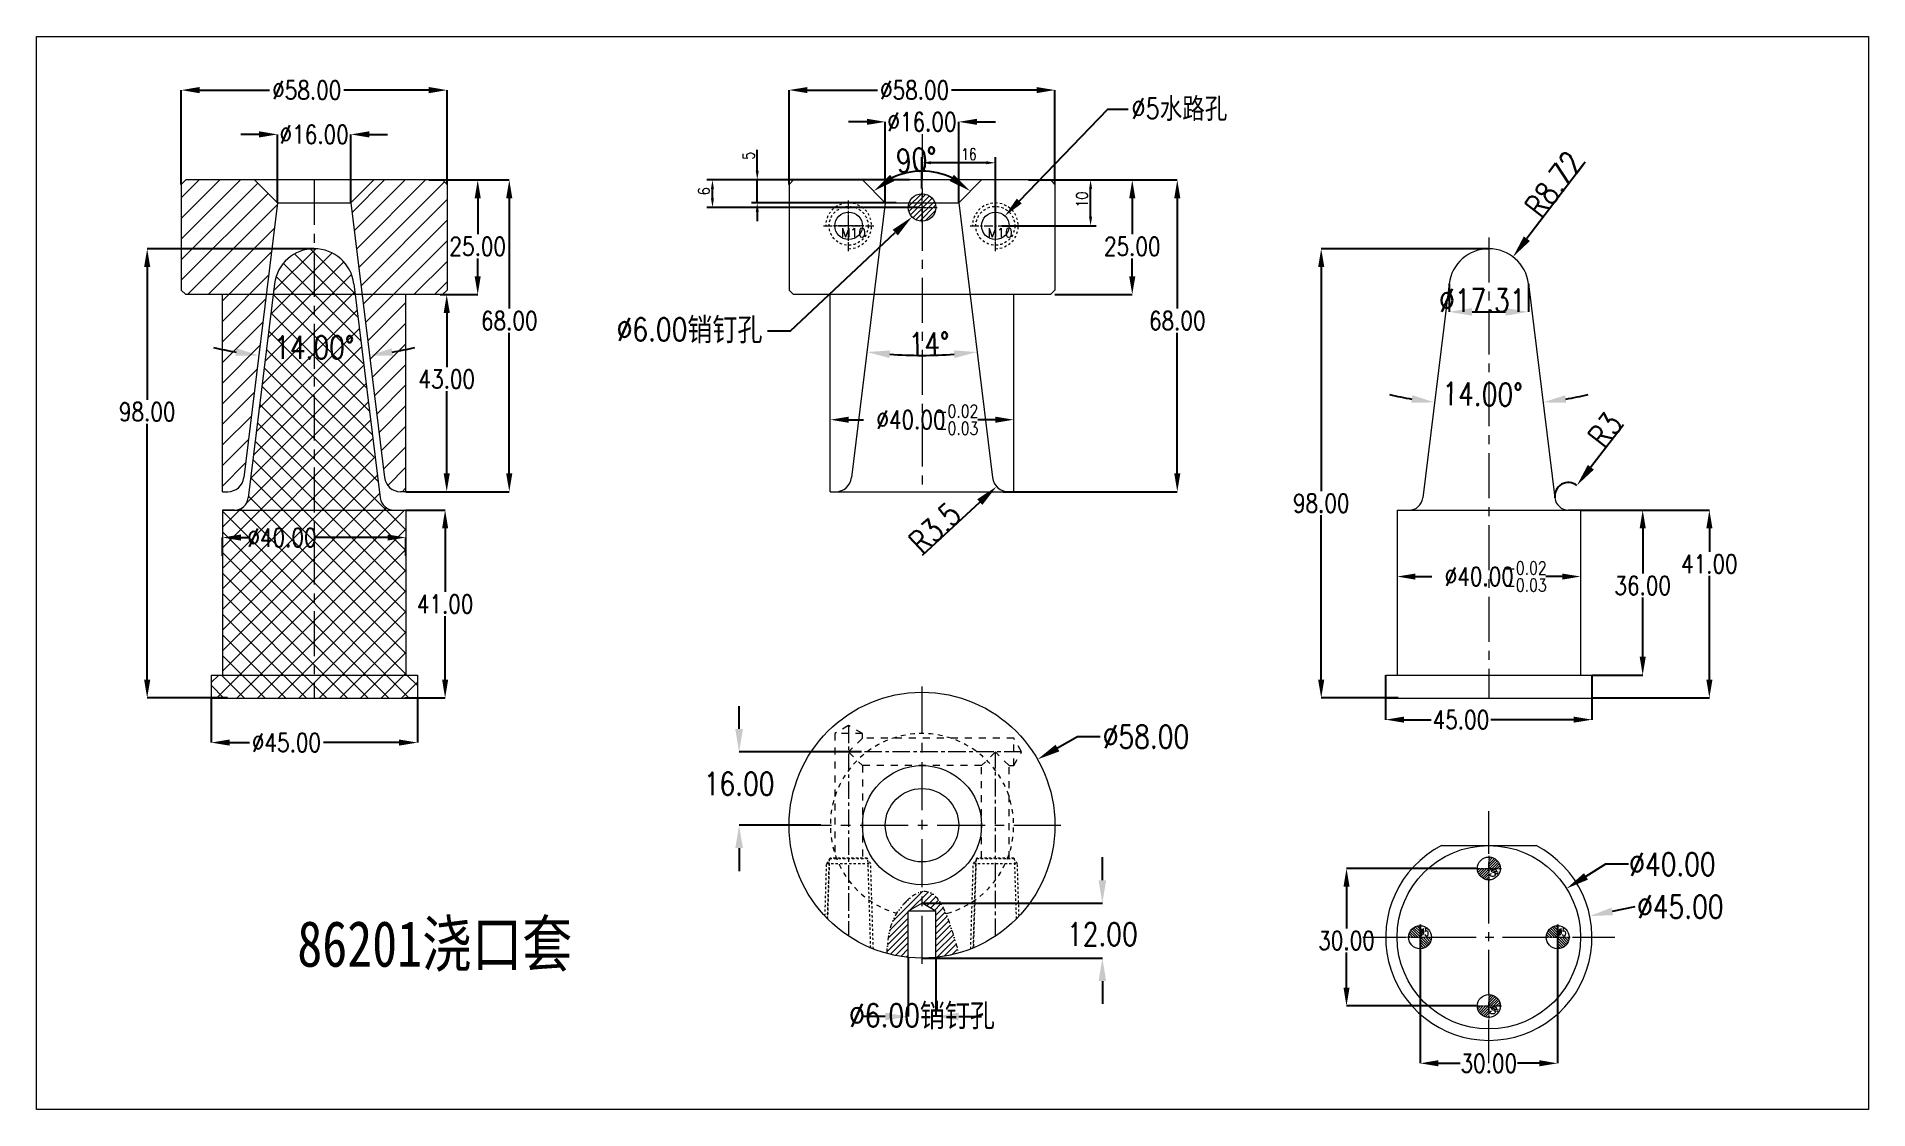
# Model space of a CAD drawing. Header units: millimetres. Extents: x 583 to 1942, y -5112 to 253.
# Drawn here: x 929.8 to 1329.4, y -593.5 to -359.5 of the extents above; entities that cross this region are included whole.
import ezdxf

# ---------------------------------------------------------------- set-up
doc = ezdxf.new("R2010")
doc.units = ezdxf.units.MM
doc.header["$LTSCALE"] = 16.334999
for name, pattern in [('CENTER', [0.6, 0.375, -0.075, 0.075, -0.075]), ('DIVIDE', [31.75, 12.7, -6.35, 0, -6.35, 0, -6.35]), ('HIDDEN', [0.2, 0.1, -0.1])]:
    doc.linetypes.add(name, pattern=pattern)
doc.layers.get('0').update_dxf_attribs({"lineweight": 18})
for name, color, linetype, lineweight in [('cool', 153, 'HIDDEN', 9), ('epin', 13, 'Continuous', 9), ('moldbase', 7, 'Continuous', 20), ('screw', 33, 'Continuous', 13)]:
    doc.layers.add(name, color=color, linetype=linetype, lineweight=lineweight)
doc.styles.add('SEISO_TTF', font='')
doc.styles.get("Standard").update_dxf_attribs({"font": 'txt.shx', "width": 0.8})
doc.styles.add('TXT', font='txt.shx', dxfattribs={"bigfont": 'gbcbig.shx'})
doc.styles.add('TXT05', font='txt.shx', dxfattribs={"width": 0.5, "bigfont": 'gbcbig.shx'})
doc.styles.get('SEISO_TTF').set_extended_font_data('宋体')
doc.dimstyles.new('ISO-25', dxfattribs={"dimtxt": 2.5, "dimasz": 2.5, "dimexe": 1.25, "dimexo": 0.625, "dimtad": 1, "dimdsep": 46, "dimtxsty": 'Standard', "dimcen": 2.5, "dimdle": 5, "dimadec": 0, "dimazin": 0, "dimtfac": 1, "dimtmove": 0, "dimatfit": 3, "dimfxl": 0, "dimarcsym": 0})
doc.dimstyles.get("Standard").update_dxf_attribs({"dimtxt": 0.15625, "dimasz": 0.1875, "dimexe": 0.125, "dimexo": 0.0625, "dimtad": 0, "dimtih": 1, "dimtoh": 1, "dimdsep": 46, "dimtxsty": 'Standard', "dimcen": 0.09, "dimdle": 0.375, "dimadec": 0, "dimazin": 0, "dimtfac": 1, "dimtofl": 0, "dimtmove": 0, "dimatfit": 3, "dimfxl": 0, "dimtolj": 1, "dimarcsym": 0})
doc.dimstyles.new('STANDARD$0', dxfattribs={"dimscale": 4, "dimtxt": 5, "dimasz": 5, "dimexe": 0, "dimexo": 0, "dimgap": 0, "dimtad": 1, "dimzin": 0, "dimdsep": 46, "dimtxsty": 'SEISO_TTF', "dimcen": 2, "dimdle": 10, "dimclrd": 4, "dimclre": 4, "dimclrt": 6, "dimadec": 4, "dimazin": 2, "dimtfac": 1, "dimtofl": 0, "dimtmove": 0, "dimatfit": 3, "dimfxl": 0, "dimtolj": 1, "dimarcsym": 0})
doc.dimstyles.new('副本 11', dxfattribs={"dimtxt": 2.5, "dimasz": 2.5, "dimexe": 1.25, "dimexo": 0.625, "dimtad": 1, "dimdsep": 46, "dimtxsty": 'Standard', "dimcen": 2.5, "dimdle": 5, "dimadec": 0, "dimazin": 0, "dimtfac": 1, "dimtmove": 0, "dimatfit": 3, "dimfxl": 0, "dimtolj": 1, "dimarcsym": 0})

msp = doc.modelspace()

# ---------------------------------------------------------------- texts
at = {"layer": 'epin', "color": 0, "insert": (986.696, -552.337), "char_height": 10, "width": 67.92927, "attachment_point": 1}
msp.add_mtext('{\\fSimSun|b0|i0|c0|p0;86201浇口套}', dxfattribs=at)

# ---------------------------------------------------------------- blocks, each defined once
blk = doc.blocks.new('*X2')
for points in [[(1168.14, -394.72), (1169.47, -394.72), (1168.8, -390.72)], [(1168.14, -411.72), (1169.47, -411.72), (1168.8, -415.72)]]:
    blk.add_hatch(color=0).paths.add_polyline_path(points, flags=0)
at = {"color": 0, "lineweight": -2}
for p, q in [((1151.8, -390.72), (1168.8, -390.72)), ((1168.8, -394.72), (1168.8, -402.58)), ((1168.8, -411.72), (1168.8, -407.83)), ((1151.94, -415.72), (1168.8, -415.72))]:
    blk.add_line(p, q, dxfattribs=at)
at = {"color": 0, "insert": (1168.8, -405.21), "char_height": 4, "width": 17.8286, "attachment_point": 5}
blk.add_mtext('25.00', dxfattribs=at)
blk = doc.blocks.new('*X3')
for points in [[(1177.96, -394.72), (1179.29, -394.72), (1178.62, -390.72)], [(1177.96, -454.72), (1179.29, -454.72), (1178.62, -458.72)]]:
    blk.add_hatch(color=0).paths.add_polyline_path(points, flags=0)
at = {"color": 0, "lineweight": -2}
for p, q in [((1147.94, -390.72), (1178.62, -390.72)), ((1178.62, -394.72), (1178.62, -418.79)), ((1178.62, -454.72), (1178.62, -424.04)), ((1140.66, -458.72), (1178.62, -458.72))]:
    blk.add_line(p, q, dxfattribs=at)
at = {"color": 0, "insert": (1178.62, -421.41), "char_height": 4, "width": 18.2857, "attachment_point": 5}
blk.add_mtext('68.00', dxfattribs=at)
blk = doc.blocks.new('*X4')
for points in [[(1097.94, -370.45), (1097.94, -371.78), (1093.94, -371.11)], [(1147.94, -370.45), (1147.94, -371.78), (1151.94, -371.11)]]:
    blk.add_hatch(color=0).paths.add_polyline_path(points, flags=0)
at = {"color": 0, "lineweight": -2}
for p, q in [((1093.94, -391.72), (1093.94, -371.11)), ((1097.94, -371.11), (1113.22, -371.11)), ((1147.94, -371.11), (1129.41, -371.11)), ((1151.94, -391.72), (1151.94, -371.11))]:
    blk.add_line(p, q, dxfattribs=at)
at = {"color": 0, "insert": (1121.32, -371.11), "char_height": 4, "width": 24.2286, "attachment_point": 5}
blk.add_mtext('%%C58.00', dxfattribs=at)
blk = doc.blocks.new('*X5')
for points in [[(1159.38, -392.72), (1160.05, -392.72), (1159.71, -390.72)], [(1159.38, -398.72), (1160.05, -398.72), (1159.71, -400.72)]]:
    blk.add_hatch(color=0).paths.add_polyline_path(points, flags=0)
at = {"color": 0, "lineweight": -2}
for p, q in [((1146.17, -390.72), (1160.96, -390.72)), ((1159.71, -398.72), (1159.71, -392.72)), ((1140.36, -400.72), (1160.96, -400.72))]:
    blk.add_line(p, q, dxfattribs=at)
at = {"color": 0, "insert": (1157.84, -394.99), "char_height": 2.5, "width": 5, "attachment_point": 5, "rotation": 90}
blk.add_mtext('10', dxfattribs=at)
blk = doc.blocks.new('*X6')
for points in [[(1124.94, -386.63), (1124.94, -387.3), (1122.94, -386.97)], [(1136.94, -386.63), (1136.94, -387.3), (1138.94, -386.97)]]:
    blk.add_hatch(color=0).paths.add_polyline_path(points, flags=0)
at = {"color": 0, "lineweight": -2}
for p, q in [((1122.94, -392.56), (1122.94, -385.72)), ((1136.94, -386.97), (1124.94, -386.97)), ((1138.94, -402.1), (1138.94, -385.72))]:
    blk.add_line(p, q, dxfattribs=at)
at = {"color": 0, "insert": (1133.17, -385.09), "char_height": 2.5, "width": 4, "attachment_point": 5}
blk.add_mtext('16', dxfattribs=at)
blk = doc.blocks.new('*X7')
for points in [[(1228.07, -507.78), (1228.07, -509.11), (1224.07, -508.45)], [(1265.07, -507.78), (1265.07, -509.11), (1269.07, -508.45)]]:
    blk.add_hatch(color=0).paths.add_polyline_path(points, flags=0)
at = {"color": 0, "lineweight": -2}
for p, q in [((1224.07, -498.72), (1224.07, -508.45)), ((1269.07, -498.72), (1269.07, -508.45)), ((1228.07, -508.45), (1233.99, -508.45)), ((1265.07, -508.45), (1246.98, -508.45))]:
    blk.add_line(p, q, dxfattribs=at)
at = {"color": 0, "insert": (1240.49, -508.45), "char_height": 4, "width": 17.8286, "attachment_point": 5}
blk.add_mtext('45.00', dxfattribs=at)
blk = doc.blocks.new('*X8')
for points in [[(1209.34, -409.72), (1210.68, -409.72), (1210.01, -405.72)], [(1209.34, -499.72), (1210.68, -499.72), (1210.01, -503.72)]]:
    blk.add_hatch(color=0).paths.add_polyline_path(points, flags=0)
at = {"color": 0, "lineweight": -2}
for p, q in [((1246.57, -405.72), (1210.01, -405.72)), ((1210.01, -409.72), (1210.01, -458.6)), ((1210.01, -499.72), (1210.01, -463.85)), ((1226.83, -503.72), (1210.01, -503.72))]:
    blk.add_line(p, q, dxfattribs=at)
at = {"color": 0, "insert": (1210.01, -461.23), "char_height": 4, "width": 18.2857, "attachment_point": 5}
blk.add_mtext('98.00', dxfattribs=at)
blk = doc.blocks.new('*X9')
for points in [[(1294.01, -466.72), (1295.34, -466.72), (1294.67, -462.72)], [(1294.01, -499.72), (1295.34, -499.72), (1294.67, -503.72)]]:
    blk.add_hatch(color=0).paths.add_polyline_path(points, flags=0)
at = {"color": 0, "lineweight": -2}
for p, q in [((1266.57, -462.72), (1294.67, -462.72)), ((1294.67, -466.72), (1294.67, -471.85)), ((1294.67, -499.72), (1294.67, -477.1)), ((1269.1, -503.72), (1294.67, -503.72))]:
    blk.add_line(p, q, dxfattribs=at)
at = {"color": 0, "insert": (1294.67, -474.48), "char_height": 4, "width": 16.9143, "attachment_point": 5}
blk.add_mtext('41.00', dxfattribs=at)
blk = doc.blocks.new('*X10')
for points in [[(1025.37, -394.72), (1026.7, -394.72), (1026.04, -390.72)], [(1025.37, -411.72), (1026.7, -411.72), (1026.04, -415.72)]]:
    blk.add_hatch(color=0).paths.add_polyline_path(points, flags=0)
at = {"color": 0, "lineweight": -2}
for p, q in [((1019.37, -390.72), (1026.04, -390.72)), ((1026.04, -394.72), (1026.04, -402.58)), ((1026.04, -411.72), (1026.04, -407.83)), ((1019.37, -415.72), (1026.04, -415.72))]:
    blk.add_line(p, q, dxfattribs=at)
at = {"color": 0, "insert": (1026.04, -405.21), "char_height": 4, "width": 17.8286, "attachment_point": 5}
blk.add_mtext('25.00', dxfattribs=at)
blk = doc.blocks.new('*X11')
for points in [[(1032.25, -394.72), (1033.59, -394.72), (1032.92, -390.72)], [(1032.25, -454.72), (1033.59, -454.72), (1032.92, -458.72)]]:
    blk.add_hatch(color=0).paths.add_polyline_path(points, flags=0)
at = {"color": 0, "lineweight": -2}
for p, q in [((1015.37, -390.72), (1032.92, -390.72)), ((1032.92, -394.72), (1032.92, -418.79)), ((1032.92, -454.72), (1032.92, -424.04)), ((1010.38, -458.72), (1032.92, -458.72))]:
    blk.add_line(p, q, dxfattribs=at)
at = {"color": 0, "insert": (1032.92, -421.41), "char_height": 4, "width": 18.2857, "attachment_point": 5}
blk.add_mtext('68.00', dxfattribs=at)
blk = doc.blocks.new('*X12')
for points in [[(965.37, -370.45), (965.37, -371.79), (961.37, -371.12)], [(1015.37, -370.45), (1015.37, -371.79), (1019.37, -371.12)]]:
    blk.add_hatch(color=0).paths.add_polyline_path(points, flags=0)
at = {"color": 0, "lineweight": -2}
for p, q in [((961.37, -391.72), (961.37, -371.12)), ((965.37, -371.12), (980.66, -371.12)), ((1015.37, -371.12), (996.84, -371.12)), ((1019.37, -391.72), (1019.37, -371.12))]:
    blk.add_line(p, q, dxfattribs=at)
at = {"color": 0, "insert": (988.75, -371.12), "char_height": 4, "width": 24.2286, "attachment_point": 5}
blk.add_mtext('%%C58.00', dxfattribs=at)
blk = doc.blocks.new('*X13')
for points in [[(978.37, -380.11), (978.37, -381.45), (982.37, -380.78)], [(1002.37, -380.11), (1002.37, -381.45), (998.37, -380.78)]]:
    blk.add_hatch(color=0).paths.add_polyline_path(points, flags=0)
at = {"color": 0, "lineweight": -2}
for p, q in [((978.37, -380.78), (974.37, -380.78)), ((982.37, -395.72), (982.37, -380.78)), ((998.37, -395.72), (998.37, -380.78)), ((1002.37, -380.78), (1006.37, -380.78))]:
    blk.add_line(p, q, dxfattribs=at)
at = {"color": 0, "insert": (990.37, -380.78), "char_height": 4, "width": 23.3143, "attachment_point": 5}
blk.add_mtext('%%C16.00', dxfattribs=at)
blk = doc.blocks.new('*X14')
for points in [[(971.91, -512.78), (971.91, -514.11), (967.91, -513.45)], [(1008.9, -512.78), (1008.9, -514.11), (1012.9, -513.45)]]:
    blk.add_hatch(color=0).paths.add_polyline_path(points, flags=0)
at = {"color": 0, "lineweight": -2}
for p, q in [((967.91, -503.72), (967.91, -513.45)), ((1012.9, -503.72), (1012.9, -513.45)), ((971.91, -513.45), (976.23, -513.45)), ((1008.9, -513.45), (992.41, -513.45))]:
    blk.add_line(p, q, dxfattribs=at)
at = {"color": 0, "insert": (984.32, -513.45), "char_height": 4, "width": 24.2286, "attachment_point": 5}
blk.add_mtext('%%C45.00', dxfattribs=at)
blk = doc.blocks.new('*X15')
for points in [[(1018.27, -466.72), (1019.6, -466.72), (1018.93, -462.72)], [(1018.27, -499.72), (1019.6, -499.72), (1018.93, -503.72)]]:
    blk.add_hatch(color=0).paths.add_polyline_path(points, flags=0)
at = {"color": 0, "lineweight": -2}
for p, q in [((1010.38, -462.72), (1018.93, -462.72)), ((1018.93, -466.72), (1018.93, -480.59)), ((1018.93, -499.72), (1018.93, -485.84)), ((1010.18, -503.72), (1018.93, -503.72))]:
    blk.add_line(p, q, dxfattribs=at)
at = {"color": 0, "insert": (1018.93, -483.22), "char_height": 4, "width": 16.9143, "attachment_point": 5}
blk.add_mtext('41.00', dxfattribs=at)
blk = doc.blocks.new('*X16')
for points in [[(953.28, -409.72), (954.62, -409.72), (953.95, -405.72)], [(953.28, -499.72), (954.62, -499.72), (953.95, -503.72)]]:
    blk.add_hatch(color=0).paths.add_polyline_path(points, flags=0)
at = {"color": 0, "lineweight": -2}
for p, q in [((990.38, -405.72), (953.95, -405.72)), ((953.95, -409.72), (953.95, -438.67)), ((953.95, -499.72), (953.95, -443.92)), ((971.5, -503.72), (953.95, -503.72))]:
    blk.add_line(p, q, dxfattribs=at)
at = {"color": 0, "insert": (953.95, -441.29), "char_height": 4, "width": 18.2857, "attachment_point": 5}
blk.add_mtext('98.00', dxfattribs=at)
blk = doc.blocks.new('*X17')
for points in [[(1018.62, -419.72), (1019.95, -419.72), (1019.28, -415.72)], [(1018.62, -454.72), (1019.95, -454.72), (1019.28, -458.72)]]:
    blk.add_hatch(color=0).paths.add_polyline_path(points, flags=0)
at = {"color": 0, "lineweight": -2}
for p, q in [((1017.87, -415.72), (1019.28, -415.72)), ((1019.28, -419.72), (1019.28, -431.54)), ((1019.28, -454.72), (1019.28, -436.79)), ((1010.38, -458.72), (1019.28, -458.72))]:
    blk.add_line(p, q, dxfattribs=at)
at = {"color": 0, "insert": (1019.28, -434.16), "char_height": 4, "width": 17.8286, "attachment_point": 5}
blk.add_mtext('43.00', dxfattribs=at)
blk = doc.blocks.new('*X18')
for points in [[(1214.87, -544.91), (1216.2, -544.91), (1215.53, -540.91)], [(1214.87, -566.91), (1216.2, -566.91), (1215.53, -570.91)]]:
    blk.add_hatch(color=0).paths.add_polyline_path(points, flags=0)
at = {"color": 0, "lineweight": -2}
for p, q in [((1243.82, -540.91), (1215.53, -540.91)), ((1215.53, -544.91), (1215.53, -554)), ((1215.53, -566.91), (1215.53, -559.25)), ((1243.82, -570.91), (1215.53, -570.91))]:
    blk.add_line(p, q, dxfattribs=at)
at = {"color": 0, "insert": (1215.53, -556.63), "char_height": 4, "width": 17.8286, "attachment_point": 5}
blk.add_mtext('30.00', dxfattribs=at)
blk = doc.blocks.new('*X19')
blk.add_hatch(color=0).paths.add_polyline_path([(1143.61, -394.8), (1144.69, -395.85), (1141.02, -398.56)], flags=0)
at = {"color": 0, "lineweight": -2}
for p, q in [((1163.41, -375.35), (1144.15, -395.32)), ((1167.91, -375.35), (1163.41, -375.35))]:
    blk.add_line(p, q, dxfattribs=at)
at = {"color": 0, "insert": (1179.08, -375.35), "char_height": 4.5, "width": 42.1086, "attachment_point": 5}
blk.add_mtext('%%C5水路孔', dxfattribs=at)
blk = doc.blocks.new('*X20')
for points in [[(1161.45, -543.47), (1163.11, -543.47), (1162.28, -548.47)], [(1161.45, -565.47), (1163.11, -565.47), (1162.28, -560.47)]]:
    blk.add_hatch(color=0).paths.add_polyline_path(points, flags=0)
at = {"color": 0, "lineweight": -2}
for p, q in [((1162.28, -543.47), (1162.28, -538.47)), ((1122.94, -548.47), (1162.28, -548.47)), ((1122.94, -560.47), (1162.28, -560.47)), ((1162.28, -565.47), (1162.28, -570.47))]:
    blk.add_line(p, q, dxfattribs=at)
at = {"color": 0, "insert": (1162.28, -555.25), "char_height": 5, "width": 21.1429, "attachment_point": 5}
blk.add_mtext('12.00', dxfattribs=at)
blk = doc.blocks.new('*X21')
for points in [[(1114.94, -572.38), (1114.94, -574.05), (1119.94, -573.22)], [(1130.94, -572.38), (1130.94, -574.05), (1125.94, -573.22)]]:
    blk.add_hatch(color=0).paths.add_polyline_path(points, flags=0)
at = {"color": 0, "lineweight": -2}
for p, q in [((1119.94, -560.31), (1119.94, -573.22)), ((1125.94, -560.31), (1125.94, -573.22)), ((1114.94, -573.22), (1109.94, -573.22)), ((1130.94, -573.22), (1135.94, -573.22))]:
    blk.add_line(p, q, dxfattribs=at)
at = {"color": 0, "insert": (1122.94, -573.22), "char_height": 5, "width": 60.5016, "attachment_point": 5}
blk.add_mtext('%%C6.00销钉孔', dxfattribs=at)
blk = doc.blocks.new('*X22')
for points in [[(1076.91, -392.72), (1077.57, -392.72), (1077.24, -390.72)], [(1076.91, -394.72), (1077.57, -394.72), (1077.24, -396.72)]]:
    blk.add_hatch(color=0).paths.add_polyline_path(points, flags=0)
at = {"color": 0, "lineweight": -2}
for p, q in [((1120.19, -390.72), (1075.99, -390.72)), ((1077.24, -394.72), (1077.24, -392.72)), ((1122.32, -396.72), (1075.99, -396.72))]:
    blk.add_line(p, q, dxfattribs=at)
at = {"color": 0, "insert": (1075.37, -393.19), "char_height": 2.5, "width": 5, "attachment_point": 5, "rotation": 90}
blk.add_mtext('6', dxfattribs=at)
blk = doc.blocks.new('screw_m10_g')
at = {"layer": 'screw', "color": 1, "linetype": 'CENTER', "ltscale": 0.310989}
for p, q in [((0, -5.5), (0, 5.5)), ((-5.5, 0), (5.5, 0))]:
    blk.add_line(p, q, dxfattribs=at)
at = {"layer": 'screw', "linetype": 'HIDDEN', "ltscale": 0.310989}
blk.add_circle((0, 0), 4.25, dxfattribs=at)
at = {"layer": 'screw', "color": 92, "linetype": 'HIDDEN', "ltscale": 0.310989}
blk.add_arc((0, 0), 5, 270, 180, dxfattribs=at)
at = {"layer": 'screw', "color": 6, "style": 'TXT'}
blk.add_text('M10', height=2, dxfattribs=at).set_placement((-1.7, -2.5))
blk = doc.blocks.new('*X24')
for points in [[(974.38, -468.05), (974.38, -469.38), (970.38, -468.72)], [(1006.38, -468.05), (1006.38, -469.38), (1010.38, -468.72)]]:
    blk.add_hatch(color=0).paths.add_polyline_path(points, flags=0)
at = {"color": 0, "lineweight": -2}
for p, q in [((970.38, -472.72), (970.38, -468.72)), ((974.38, -468.72), (976.06, -468.72)), ((1006.38, -468.72), (990.64, -468.72)), ((1010.38, -472.72), (1010.38, -468.72))]:
    blk.add_line(p, q, dxfattribs=at)
at = {"color": 0, "insert": (983.35, -468.72), "char_height": 4, "width": 24.6857, "attachment_point": 5}
blk.add_mtext('%%C40.00', dxfattribs=at)
blk = doc.blocks.new('*X25')
blk.add_hatch(color=0).paths.add_polyline_path([(1152.07, -513.92), (1152.9, -515.37), (1148.14, -517.12)], flags=0)
at = {"color": 0, "lineweight": -2}
for p, q in [((1156.83, -512.17), (1152.49, -514.65)), ((1161.83, -512.17), (1156.83, -512.17))]:
    blk.add_line(p, q, dxfattribs=at)
at = {"color": 0, "insert": (1171.79, -512.17), "char_height": 5, "width": 30.2857, "attachment_point": 5}
blk.add_mtext('%%C58.00', dxfattribs=at)
blk = doc.blocks.new('*X26')
blk.add_hatch(color=0).paths.add_polyline_path([(1116.54, -401.59), (1117.68, -402.8), (1120.76, -398.78)], flags=0)
at = {"color": 0, "lineweight": -2}
for p, q in [((1094.28, -423.6), (1117.11, -402.2)), ((1089.28, -423.6), (1094.28, -423.6))]:
    blk.add_line(p, q, dxfattribs=at)
at = {"color": 0, "insert": (1072.24, -423.6), "char_height": 5, "width": 60.5016, "attachment_point": 5}
blk.add_mtext('%%C6.00销钉孔', dxfattribs=at)
blk = doc.blocks.new('*X27')
for points in [[(1082.22, -510.48), (1083.89, -510.48), (1083.05, -515.48)], [(1082.22, -536.48), (1083.89, -536.48), (1083.05, -531.48)]]:
    blk.add_hatch(color=0).paths.add_polyline_path(points, flags=0)
at = {"color": 0, "lineweight": -2}
for p, q in [((1083.05, -510.48), (1083.05, -505.48)), ((1109.75, -515.48), (1083.05, -515.48)), ((1100.84, -531.48), (1083.05, -531.48)), ((1083.05, -536.48), (1083.05, -541.48))]:
    blk.add_line(p, q, dxfattribs=at)
at = {"color": 0, "insert": (1083.05, -522.43), "char_height": 5, "width": 21.1429, "attachment_point": 5}
blk.add_mtext('16.00', dxfattribs=at)
blk = doc.blocks.new('*X29')
at = {"color": 0, "char_height": 4, "attachment_point": 1}
for s, insert, width in [('%%C40.00', (1112.99, -441.02), 77.0743), ('{\\H0.7x;-0.02}', (1126.02, -439.76), 24.96), ('{\\H0.7x;-0.03}', (1126.02, -443.49), 24.96)]:
    blk.add_mtext(s, dxfattribs=dict(at, insert=insert, width=width))
blk = doc.blocks.new('*X28')
for points in [[(1106.94, -442.36), (1106.94, -443.69), (1102.94, -443.02)], [(1138.94, -442.36), (1138.94, -443.69), (1142.94, -443.02)]]:
    blk.add_hatch(color=0).paths.add_polyline_path(points, flags=0)
at = {"color": 0, "lineweight": -2}
for p, q in [((1106.94, -443.02), (1110.16, -443.02)), ((1138.94, -443.02), (1135.09, -443.02))]:
    blk.add_line(p, q, dxfattribs=at)
at = {"color": 0}
blk.add_blockref('*X29', (0, 0), dxfattribs=at)
blk = doc.blocks.new('*X31')
at = {"color": 0, "char_height": 4, "attachment_point": 1}
for s, insert, width in [('%%C40.00', (1236.94, -475.23), 77.0743), ('{\\H0.7x;-0.02}', (1249.97, -473.97), 24.96), ('{\\H0.7x;-0.03}', (1249.97, -477.7), 24.96)]:
    blk.add_mtext(s, dxfattribs=dict(at, insert=insert, width=width))
blk = doc.blocks.new('*X30')
for points in [[(1230.57, -476.57), (1230.57, -477.9), (1226.57, -477.23)], [(1262.57, -476.57), (1262.57, -477.9), (1266.57, -477.23)]]:
    blk.add_hatch(color=0).paths.add_polyline_path(points, flags=0)
at = {"color": 0, "lineweight": -2}
for p, q in [((1230.57, -477.23), (1234.11, -477.23)), ((1262.57, -477.23), (1259.04, -477.23))]:
    blk.add_line(p, q, dxfattribs=at)
at = {"color": 0}
blk.add_blockref('*X31', (0, 0), dxfattribs=at)
blk = doc.blocks.new('*X32')
for points in [[(1279.47, -466.72), (1280.8, -466.72), (1280.13, -462.72)], [(1279.47, -494.72), (1280.8, -494.72), (1280.13, -498.72)]]:
    blk.add_hatch(color=0).paths.add_polyline_path(points, flags=0)
at = {"color": 0, "lineweight": -2}
for p, q in [((1266.57, -462.72), (1280.13, -462.72)), ((1280.13, -466.72), (1280.13, -476.58)), ((1280.13, -494.72), (1280.13, -481.83)), ((1269.1, -498.72), (1280.13, -498.72))]:
    blk.add_line(p, q, dxfattribs=at)
at = {"color": 0, "insert": (1280.13, -479.2), "char_height": 4, "width": 17.8286, "attachment_point": 5}
blk.add_mtext('36.00', dxfattribs=at)
blk = doc.blocks.new('epin_ejp_5')
at = {"layer": 'epin'}
h = blk.add_hatch(dxfattribs=at)
h.set_pattern_fill('_ANSI31', color=123, style=0, pattern_type=0)
h.set_pattern_definition([(135, (0, 0), (-0.280633, -0.280633), [])])
edge = h.paths.add_edge_path(flags=0)
edge.add_arc((0, 0), 2.5, 90, 180)
edge.add_line((-2.5, 0), (0, 0))
edge.add_line((0, 0), (0, 2.5))
edge = h.paths.add_edge_path(flags=0)
edge.add_line((2.5, 0), (0, 0))
edge.add_line((0, 0), (0, -2.5))
edge.add_arc((0, 0), 2.5, 270, 360)
at = {"layer": 'epin', "color": 1, "linetype": 'CENTER', "ltscale": 0.1}
for p, q in [((-2.75, 0), (2.75, 0)), ((0, -2.75), (0, 2.75))]:
    blk.add_line(p, q, dxfattribs=at)
at = {"layer": 'epin'}
blk.add_circle((0, 0), 2.5, dxfattribs=at)
at = {"layer": 'epin', "color": 6, "style": 'TXT05', "width": 0.5}
blk.add_text('%%C5', height=1.75, dxfattribs=at).set_placement((0.1, 0.25))
blk = doc.blocks.new('*X34')
blk.add_hatch(color=0).paths.add_polyline_path([(1267.32, -541.93), (1268.2, -543.34), (1263.52, -545.29)], flags=0)
at = {"color": 0, "lineweight": -2}
for p, q in [((1272, -539.98), (1267.76, -542.64)), ((1277, -539.98), (1272, -539.98))]:
    blk.add_line(p, q, dxfattribs=at)
at = {"color": 0, "insert": (1286.62, -539.98), "char_height": 5, "width": 30.8571, "attachment_point": 5}
blk.add_mtext('%%C40.00', dxfattribs=at)
blk = doc.blocks.new('*X35')
blk.add_hatch(color=0).paths.add_polyline_path([(1273.32, -549.46), (1273.66, -551.09), (1268.6, -551.3)], flags=0)
at = {"color": 0, "lineweight": -2}
blk.add_line((1278.38, -549.26), (1273.49, -550.28), dxfattribs=at)
at = {"color": 0, "insert": (1288.34, -549.26), "char_height": 5, "width": 30.2857, "attachment_point": 5}
blk.add_mtext('%%C45.00', dxfattribs=at)
blk = doc.blocks.new('*X36')
for points in [[(973.46, -427.45), (973.22, -429.09), (978.29, -429)], [(1007.53, -429.09), (1007.28, -427.45), (1002.46, -429)]]:
    blk.add_hatch(color=0).paths.add_polyline_path(points, flags=0)
at = {"color": 0, "lineweight": -2}
for start, end in [(257.2221, 260.111), (279.889, 282.7779)]:
    blk.add_arc((990.37, -330.57), 99.17, start, end, dxfattribs=at)
at = {"color": 0, "insert": (990.38, -427.24), "char_height": 5, "width": 25.1431, "attachment_point": 5, "rotation": 0.0012}
blk.add_mtext('14.00%%D', dxfattribs=at)
blk = doc.blocks.new('*X37')
for points in [[(1110.94, -377.37), (1110.94, -378.7), (1114.94, -378.04)], [(1134.94, -377.37), (1134.94, -378.7), (1130.94, -378.04)]]:
    blk.add_hatch(color=0).paths.add_polyline_path(points, flags=0)
at = {"color": 0, "lineweight": -2}
for p, q in [((1110.94, -378.04), (1106.94, -378.04)), ((1114.94, -395.72), (1114.94, -378.04)), ((1130.94, -395.72), (1130.94, -378.04)), ((1134.94, -378.04), (1138.94, -378.04))]:
    blk.add_line(p, q, dxfattribs=at)
at = {"color": 0, "insert": (1122.94, -378.04), "char_height": 4, "width": 23.3143, "attachment_point": 5}
blk.add_mtext('%%C16.00', dxfattribs=at)
blk = doc.blocks.new('*X38')
for points in [[(1242.91, -418.66), (1242.91, -420.33), (1237.91, -419.49)], [(1250.23, -418.66), (1250.23, -420.33), (1255.23, -419.49)]]:
    blk.add_hatch(color=0).paths.add_polyline_path(points, flags=0)
at = {"color": 0, "lineweight": -2}
for p, q in [((1237.91, -413.38), (1237.91, -419.49)), ((1255.23, -413.38), (1255.23, -419.49)), ((1242.91, -419.49), (1250.23, -419.49))]:
    blk.add_line(p, q, dxfattribs=at)
at = {"color": 0, "insert": (1245.14, -416.99), "char_height": 5, "width": 26.8571, "attachment_point": 5}
blk.add_mtext('%%C17.31', dxfattribs=at)
blk = doc.blocks.new('*X39')
for points in [[(1086.68, -388.72), (1087.34, -388.72), (1087.01, -390.72)], [(1086.68, -397.72), (1087.34, -397.72), (1087.01, -395.72)]]:
    blk.add_hatch(color=0).paths.add_polyline_path(points, flags=0)
at = {"color": 0, "lineweight": -2}
for p, q in [((1087.01, -388.72), (1087.01, -384.14)), ((1114.81, -390.72), (1085.76, -390.72)), ((1087.01, -395.72), (1087.01, -390.72)), ((1117.33, -395.72), (1085.76, -395.72)), ((1087.01, -397.72), (1087.01, -399.72))]:
    blk.add_line(p, q, dxfattribs=at)
at = {"color": 0, "insert": (1085.13, -385.43), "char_height": 2.5, "width": 5, "attachment_point": 5, "rotation": 90}
blk.add_mtext('5', dxfattribs=at)
blk = doc.blocks.new('*X40')
for points in [[(1116.94, -390.94), (1115.97, -389.58), (1112.38, -393.16)], [(1129.92, -389.58), (1128.95, -390.94), (1133.51, -393.16)]]:
    blk.add_hatch(color=4).paths.add_polyline_path(points, flags=0)
at = {"color": 4, "lineweight": -2}
blk.add_arc((1122.94, -403.72), 14.94, 64.2628, 115.7372, dxfattribs=at)
at = {"color": 6, "insert": (1121.72, -386.32), "char_height": 5, "width": 14.3842, "attachment_point": 5, "rotation": 4.0364}
blk.add_mtext('90%%D', dxfattribs=at)
blk = doc.blocks.new('*X41')
blk.add_hatch(color=0).paths.add_polyline_path([(1254.21, -403.02), (1255.54, -404.03), (1251.85, -407.5)], flags=0)
at = {"color": 0, "lineweight": -2}
blk.add_line((1267.59, -386.81), (1254.88, -403.52), dxfattribs=at)
at = {"color": 0, "insert": (1260.76, -391.66), "char_height": 5, "width": 22.8571, "attachment_point": 5, "rotation": 52.737}
blk.add_mtext('R8.72', dxfattribs=at)
blk = doc.blocks.new('*X42')
for points in [[(1229.91, -437.68), (1229.67, -439.33), (1234.74, -439.24)], [(1263.47, -439.33), (1263.22, -437.68), (1258.4, -439.24)]]:
    blk.add_hatch(color=0).paths.add_polyline_path(points, flags=0)
at = {"color": 0, "lineweight": -2}
for start, end in [(257.098, 260.049), (279.951, 282.902)]:
    blk.add_arc((1246.57, -342.88), 97.09, start, end, dxfattribs=at)
at = {"color": 0, "insert": (1245.2, -437.46), "char_height": 5, "width": 25.2849, "attachment_point": 5, "rotation": 359.1709}
blk.add_mtext('14.00%%D', dxfattribs=at)
blk = doc.blocks.new('*X43')
blk.add_hatch(color=4).paths.add_polyline_path([(1134.97, -460.38), (1136.1, -461.61), (1139.2, -457.6)], flags=0)
at = {"color": 4, "lineweight": -2}
blk.add_line((1123.05, -472.54), (1135.53, -461), dxfattribs=at)
at = {"color": 6, "insert": (1125.76, -466.63), "char_height": 5, "width": 18.5361, "attachment_point": 5, "rotation": 42.7673}
blk.add_mtext('R3.5', dxfattribs=at)
blk = doc.blocks.new('*X44')
for points in [[(1115.84, -429.57), (1116.01, -427.91), (1110.95, -428.25)], [(1129.88, -427.91), (1130.04, -429.57), (1134.94, -428.25)]]:
    blk.add_hatch(color=4).paths.add_polyline_path(points, flags=0)
at = {"color": 4, "lineweight": -2}
blk.add_arc((1122.94, -330.57), 98.42, 265.9111, 274.0889, dxfattribs=at)
at = {"color": 6, "insert": (1124.47, -426.48), "char_height": 5, "width": 12.1578, "attachment_point": 5, "rotation": 0.9129}
blk.add_mtext('14%%D', dxfattribs=at)
blk = doc.blocks.new('*X45')
for points in [[(1235.57, -582.74), (1235.57, -584.07), (1231.57, -583.41)], [(1257.57, -582.74), (1257.57, -584.07), (1261.57, -583.41)]]:
    blk.add_hatch(color=0).paths.add_polyline_path(points, flags=0)
at = {"color": 0, "lineweight": -2}
for p, q in [((1231.57, -553.16), (1231.57, -583.41)), ((1261.57, -553.16), (1261.57, -583.41)), ((1235.57, -583.41), (1240.35, -583.41)), ((1257.57, -583.41), (1252.8, -583.41))]:
    blk.add_line(p, q, dxfattribs=at)
at = {"color": 0, "insert": (1246.57, -583.41), "char_height": 4, "width": 17.8286, "attachment_point": 5}
blk.add_mtext('30.00', dxfattribs=at)
blk = doc.blocks.new('*X46')
at = {"layer": 'epin'}
blk.add_hatch(color=4, dxfattribs=at).paths.add_polyline_path([(1268.17, -452.88), (1269.49, -453.9), (1265.77, -457.35)], flags=0)
at = {"layer": 'epin', "color": 4, "lineweight": -2}
blk.add_line((1275.96, -444.16), (1268.83, -453.39), dxfattribs=at)
blk.add_arc((1263.94, -459.72), 3, 52.3196, 187, dxfattribs=at)
at = {"layer": 'epin', "color": 6, "insert": (1271.94, -445.27), "char_height": 5, "width": 13.503, "attachment_point": 5, "rotation": 52.3196}
blk.add_mtext('R3', dxfattribs=at)

# ---------------------------------------------------------------- dimensions: what is measured, and where the dimension line sits
for base, p1, p2, text, dimstyle, override, picture, middle in [((961.374, -371.12), (1019.374, -391.724), (961.374, -391.724), '%%C<>', 'Standard', {"dimtxt": 4, "dimasz": 4, "dimexe": 0, "dimexo": 0, "dimzin": 0, "dimsah": 1, "dimdle": 8, "dimadec": 2, "dimtzin": 0}, '*X12', (988.748, -371.12)), ((1093.942, -371.115), (1151.942, -391.724), (1093.942, -391.724), '%%C<>', 'Standard', {"dimtxt": 4, "dimasz": 4, "dimexe": 0, "dimexo": 0, "dimzin": 0, "dimsah": 1, "dimdle": 8, "dimadec": 2, "dimtzin": 0}, '*X4', (1121.316, -371.115)), ((1130.942, -378.038), (1114.944, -395.724), (1130.942, -395.724), '%%C<>', 'Standard', {"dimtxt": 4, "dimasz": 4, "dimexe": 0, "dimexo": 0, "dimzin": 0, "dimsah": 1, "dimdle": 8, "dimadec": 2, "dimtzin": 0}, '*X37', (1122.944, -378.038)), ((998.374, -380.781), (982.374, -395.724), (998.374, -395.724), '%%C<>', 'Standard', {"dimtxt": 4, "dimasz": 4, "dimexe": 0, "dimexo": 0, "dimzin": 0, "dimsah": 1, "dimdle": 8, "dimadec": 2, "dimtzin": 0}, '*X13', (990.374, -380.781)), ((1255.227, -419.494), (1237.913, -413.383), (1255.227, -413.383), '%%C<>', 'ISO-25', {"dimtxt": 5, "dimasz": 5, "dimexe": 0, "dimexo": 0, "dimgap": 0, "dimsah": 1, "dimdle": 10, "dimadec": 2, "dimtofl": 0, "dimtolj": 1}, '*X38', (1245.138, -419.494)), ((1102.944, -443.025), (1142.944, -443.025), (1102.944, -443.025), '%%C<>{\\H0.7x;\\S-0.02^ -0.03;}', 'Standard', {"dimtxt": 4, "dimasz": 4, "dimexe": 0, "dimexo": 0, "dimzin": 0, "dimsah": 1, "dimdle": 8, "dimadec": 2, "dimtzin": 0}, '*X28', (1122.628, -443.025)), ((970.376, -468.715), (1010.376, -472.724), (970.376, -472.724), '%%C<>', 'STANDARD$0', {"dimscale": 1, "dimtxt": 4, "dimasz": 4, "dimgap": 0.09, "dimtad": 0, "dimtxsty": 'Standard', "dimsah": 1, "dimdle": 8, "dimclrd": 0, "dimclre": 0, "dimclrt": 0, "dimadec": 2, "dimazin": 0, "dimtzin": 0}, '*X24', (983.349, -468.715)), ((1226.572, -477.234), (1266.572, -477.234), (1226.572, -477.234), '%%C<>{\\H0.7x;\\S-0.02^ -0.03;}', 'Standard', {"dimtxt": 4, "dimasz": 4, "dimexe": 0, "dimexo": 0, "dimzin": 0, "dimsah": 1, "dimdle": 8, "dimadec": 2, "dimtzin": 0}, '*X30', (1246.572, -477.234)), ((967.908, -513.446), (1012.904, -503.724), (967.908, -503.724), '%%C<>', 'Standard', {"dimtxt": 4, "dimasz": 4, "dimexe": 0, "dimexo": 0, "dimzin": 0, "dimsah": 1, "dimdle": 8, "dimadec": 2, "dimtzin": 0}, '*X14', (984.321, -513.446)), ((1119.944, -573.218), (1125.944, -560.309), (1119.944, -560.309), '%%C<>销钉孔', 'Standard', {"dimtxt": 5, "dimasz": 5, "dimexe": 0, "dimexo": 0, "dimzin": 0, "dimsah": 1, "dimdle": 10, "dimadec": 2, "dimtzin": 0}, '*X21', (1122.944, -573.218))]:
    dim = msp.add_linear_dim(base=base, p1=p1, p2=p2, text=text, dimstyle=dimstyle, override=override)
    dim.commit()
    dim.dimension.update_dxf_attribs({"geometry": picture, "text_midpoint": middle, "dimtype": 160})
for p1, p2, text, override, picture, middle in [((1136.86, -402.883), (1141.024, -398.564), '%%C5水路孔', {"dimtxt": 4.5, "dimasz": 4.5, "dimexe": 0, "dimexo": 0, "dimgap": 0, "dimzin": 0, "dimpost": '%%C<>', "dimsah": 1, "dimdle": 9, "dimtzin": 0}, '*X19', (1163.41, -375.346)), ((1125.133, -394.672), (1120.756, -398.776), '<>销钉孔', {"dimtxt": 5, "dimasz": 5, "dimexe": 0, "dimexo": 0, "dimzin": 0, "dimpost": '%%C<>', "dimsah": 1, "dimdle": 10, "dimadec": 2, "dimtzin": 0}, '*X26', (1094.279, -423.601))]:
    dim = msp.add_diameter_dim_2p(p1=p1, p2=p2, text=text, dimstyle='Standard', override=override)
    dim.commit()
    dim.dimension.update_dxf_attribs({"geometry": picture, "text_midpoint": middle, "dimtype": 163})
for base, p1, p2, angle, dimstyle, override, picture, middle in [((1087.01, -395.724), (1115.438, -390.724), (1117.951, -395.724), 90, 'ISO-25', {"dimasz": 2, "dimsah": 1, "dimdle": 4, "dimtolj": 1, "dimtzin": 8}, '*X39', (1087.01, -385.432)), ((1032.921, -458.724), (1015.374, -390.724), (1010.376, -458.724), 90, 'Standard', {"dimtxt": 4, "dimasz": 4, "dimexe": 0, "dimexo": 0, "dimzin": 0, "dimsah": 1, "dimdle": 8, "dimadec": 2, "dimtzin": 0}, '*X11', (1032.921, -421.415)), ((1026.038, -415.724), (1019.374, -390.724), (1019.374, -415.724), 90, 'Standard', {"dimtxt": 4, "dimasz": 4, "dimexe": 0, "dimexo": 0, "dimzin": 0, "dimsah": 1, "dimdle": 8, "dimadec": 2, "dimtzin": 0}, '*X10', (1026.038, -405.208)), ((1077.241, -390.724), (1122.944, -396.724), (1120.813, -390.724), 90, 'ISO-25', {"dimasz": 2, "dimsah": 1, "dimdle": 4, "dimtolj": 1, "dimtzin": 8}, '*X22', (1077.241, -393.194)), ((1159.712, -390.724), (1139.739, -400.724), (1145.548, -390.724), 90, 'ISO-25', {"dimscale": 1, "dimasz": 2, "dimsah": 1, "dimdle": 4, "dimtolj": 1, "dimtzin": 8}, '*X5', (1159.712, -394.993)), ((1178.623, -458.724), (1147.942, -390.724), (1140.658, -458.724), 90, 'Standard', {"dimtxt": 4, "dimasz": 4, "dimexe": 0, "dimexo": 0, "dimzin": 0, "dimsah": 1, "dimdle": 8, "dimadec": 2, "dimtzin": 0}, '*X3', (1178.623, -421.415)), ((1168.802, -415.724), (1151.801, -390.724), (1151.942, -415.724), 90, 'Standard', {"dimtxt": 4, "dimasz": 4, "dimexe": 0, "dimexo": 0, "dimzin": 0, "dimsah": 1, "dimdle": 8, "dimadec": 2, "dimtzin": 0}, '*X2', (1168.802, -405.208)), ((953.949, -503.724), (990.376, -405.724), (971.502, -503.724), 90, 'Standard', {"dimtxt": 4, "dimasz": 4, "dimexe": 0, "dimexo": 0, "dimzin": 0, "dimsah": 1, "dimdle": 8, "dimadec": 2, "dimtzin": 0}, '*X16', (953.949, -441.294)), ((1210.01, -503.724), (1246.572, -405.724), (1226.831, -503.724), 90, 'Standard', {"dimtxt": 4, "dimasz": 4, "dimexe": 0, "dimexo": 0, "dimzin": 0, "dimsah": 1, "dimdle": 8, "dimadec": 2, "dimtzin": 0}, '*X8', (1210.01, -461.228)), ((1019.285, -458.724), (1017.874, -415.724), (1010.376, -458.724), 90, 'Standard', {"dimtxt": 4, "dimasz": 4, "dimexe": 0, "dimexo": 0, "dimzin": 0, "dimsah": 1, "dimdle": 8, "dimadec": 2, "dimtzin": 0}, '*X17', (1019.285, -434.164)), ((1018.934, -503.724), (1010.376, -462.724), (1010.179, -503.724), 90, 'Standard', {"dimtxt": 4, "dimasz": 4, "dimexe": 0, "dimexo": 0, "dimzin": 0, "dimsah": 1, "dimdle": 8, "dimadec": 2, "dimtzin": 0}, '*X15', (1018.934, -483.219)), ((1294.674, -503.724), (1266.572, -462.724), (1269.1, -503.724), 90, 'Standard', {"dimtxt": 4, "dimasz": 4, "dimexe": 0, "dimexo": 0, "dimzin": 0, "dimsah": 1, "dimdle": 8, "dimadec": 2, "dimtzin": 0}, '*X9', (1294.674, -474.48)), ((1280.133, -498.724), (1266.572, -462.724), (1269.1, -498.724), 90, 'STANDARD$0', {"dimscale": 1, "dimtxt": 4, "dimasz": 4, "dimgap": 0.625, "dimtad": 0, "dimtih": 1, "dimtoh": 1, "dimtxsty": 'Standard', "dimsah": 1, "dimdle": 8, "dimclrd": 0, "dimclre": 0, "dimclrt": 0, "dimadec": 2, "dimazin": 0, "dimtzin": 0}, '*X32', (1280.133, -479.204)), ((1083.053, -531.475), (1109.749, -515.475), (1100.836, -531.475), 90, 'Standard', {"dimtxt": 5, "dimasz": 5, "dimexe": 0, "dimexo": 0, "dimzin": 0, "dimsah": 1, "dimdle": 10, "dimadec": 2, "dimtzin": 0}, '*X27', (1083.053, -522.426)), ((1162.281, -560.473), (1122.944, -548.473), (1122.944, -560.473), 90, 'Standard', {"dimtxt": 5, "dimasz": 5, "dimexe": 0, "dimexo": 0, "dimzin": 0, "dimsah": 1, "dimdle": 10, "dimadec": 2, "dimtzin": 0}, '*X20', (1162.281, -555.249)), ((1215.533, -540.908), (1243.822, -570.908), (1243.822, -540.908), 270, 'Standard', {"dimtxt": 4, "dimasz": 4, "dimexe": 0, "dimexo": 0, "dimzin": 0, "dimsah": 1, "dimdle": 8, "dimadec": 2, "dimtzin": 0}, '*X18', (1215.533, -556.628))]:
    dim = msp.add_linear_dim(base=base, p1=p1, p2=p2, angle=angle, dimstyle=dimstyle, override=override)
    dim.commit()
    dim.dimension.update_dxf_attribs({"geometry": picture, "text_midpoint": middle, "dimtype": 160})
for base, line1, line2, dimstyle, override, picture, middle in [((1121.892, -388.818), ((1130.944, -395.724), (1135.944, -390.724)), ((1114.944, -395.724), (1109.944, -390.724)), '副本 11', {"dimtxt": 5, "dimasz": 5, "dimexe": 0, "dimexo": 0, "dimgap": 0, "dimtad": 1, "dimtih": 0, "dimtoh": 0, "dimsah": 1, "dimdle": 10, "dimclrd": 4, "dimclre": 4, "dimclrt": 6, "dimtdec": 0, "dimtofl": 0, "dimtzin": 0}, '*X40', (1121.892, -388.818)), ((990.376, -429.743), ((982.374, -395.724), (975.016, -455.65)), ((998.374, -395.724), (1005.732, -455.65)), 'ISO-25', {"dimtxt": 5, "dimasz": 5, "dimexe": 0, "dimexo": 0, "dimgap": 0, "dimtad": 1, "dimtih": 0, "dimtoh": 0, "dimsah": 1, "dimdle": 10, "dimadec": 2, "dimtofl": 0, "dimtolj": 1, "dimtzin": 0}, '*X36', (990.376, -429.743)), ((1124.51, -428.976), ((1114.942, -395.724), (1107.584, -455.65)), ((1130.942, -395.724), (1138.3, -455.65)), '副本 11', {"dimtxt": 5, "dimasz": 5, "dimexe": 0, "dimexo": 0, "dimgap": 0, "dimtad": 1, "dimtih": 0, "dimtoh": 0, "dimsah": 1, "dimdle": 10, "dimclrd": 4, "dimclre": 4, "dimclrt": 6, "dimtdec": 0, "dimtofl": 0, "dimtzin": 0}, '*X44', (1124.51, -428.976)), ((1245.165, -439.957), ((1237.913, -413.383), (1232.178, -460.089)), ((1255.227, -413.383), (1260.962, -460.089)), 'ISO-25', {"dimtxt": 5, "dimasz": 5, "dimexe": 0, "dimexo": 0, "dimgap": 0, "dimtad": 1, "dimtih": 0, "dimtoh": 0, "dimsah": 1, "dimdle": 10, "dimadec": 2, "dimtofl": 0, "dimtolj": 1, "dimtzin": 0}, '*X42', (1245.165, -439.957))]:
    dim = msp.add_angular_dim_2l(base=base, line1=line1, line2=line2, dimstyle=dimstyle, override=override)
    dim.commit()
    dim.dimension.update_dxf_attribs({"geometry": picture, "text_midpoint": middle, "dimtype": 162})
for base, p1, p2, dimstyle, override, picture, middle in [((1122.944, -386.966), (1138.942, -402.724), (1122.944, -393.181), 'ISO-25', {"dimscale": 1, "dimasz": 2, "dimsah": 1, "dimdle": 4, "dimtolj": 1, "dimtzin": 8}, '*X6', (1133.168, -386.966)), ((1224.074, -508.446), (1269.07, -498.724), (1224.074, -498.724), 'Standard', {"dimtxt": 4, "dimasz": 4, "dimexe": 0, "dimexo": 0, "dimzin": 0, "dimsah": 1, "dimdle": 8, "dimadec": 2, "dimtzin": 0}, '*X7', (1240.486, -508.446)), ((1231.572, -583.408), (1261.572, -553.158), (1231.572, -553.158), 'STANDARD$0', {"dimscale": 1, "dimtxt": 4, "dimasz": 4, "dimgap": 0.625, "dimtad": 0, "dimtih": 1, "dimtoh": 1, "dimtxsty": 'Standard', "dimsah": 1, "dimdle": 8, "dimclrd": 0, "dimclre": 0, "dimclrt": 0, "dimadec": 2, "dimazin": 0, "dimtzin": 0}, '*X45', (1246.572, -583.408))]:
    dim = msp.add_linear_dim(base=base, p1=p1, p2=p2, dimstyle=dimstyle, override=override)
    dim.commit()
    dim.dimension.update_dxf_attribs({"geometry": picture, "text_midpoint": middle, "dimtype": 160})
for center, mpoint, dimstyle, override, picture, middle in [((1246.57, -414.446), (1251.851, -407.504), 'ISO-25', {"dimtxt": 5, "dimasz": 5, "dimexe": 0, "dimexo": 0, "dimgap": 0, "dimpost": 'R<>', "dimsah": 1, "dimdle": 10, "dimadec": 2, "dimtofl": 0, "dimtolj": 1, "dimtzin": 8}, '*X41', (1262.749, -393.179)), ((1141.774, -455.224), (1139.205, -457.6), '副本 11', {"dimtxt": 5, "dimasz": 5, "dimexe": 0, "dimexo": 0, "dimgap": 0, "dimpost": 'R<>', "dimsah": 1, "dimdle": 10, "dimclrd": 4, "dimclre": 4, "dimclrt": 6, "dimtofl": 0, "dimtzin": 8}, '*X43', (1127.459, -468.465))]:
    dim = msp.add_radius_dim(center=center, mpoint=mpoint, dimstyle=dimstyle, override=override)
    dim.commit()
    dim.dimension.update_dxf_attribs({"geometry": picture, "text_midpoint": middle, "dimtype": 164})
for p1, p2, picture, middle in [((1097.747, -545.827), (1148.142, -517.124), '*X25', (1156.831, -512.174)), ((1229.623, -566.525), (1263.521, -545.291), '*X34', (1271.996, -539.982)), ((1224.548, -560.513), (1268.595, -551.302), '*X35', (1278.384, -549.255))]:
    dim = msp.add_diameter_dim_2p(p1=p1, p2=p2, dimstyle='Standard', override={"dimtxt": 5, "dimasz": 5, "dimexe": 0, "dimexo": 0, "dimzin": 0, "dimpost": '%%C<>', "dimsah": 1, "dimdle": 10, "dimadec": 2, "dimtzin": 0})
    dim.commit()
    dim.dimension.update_dxf_attribs({"geometry": picture, "text_midpoint": middle, "dimtype": 163})
at = {"layer": 'epin', "color": 0}
dim = msp.add_radius_dim(center=(1263.939, -459.724), mpoint=(1265.773, -457.349), dimstyle='副本 11', override={"dimtxt": 5, "dimasz": 5, "dimexe": 0, "dimexo": 0, "dimgap": 0, "dimpost": 'R<>', "dimsah": 1, "dimdle": 10, "dimclrd": 4, "dimclre": 4, "dimclrt": 6, "dimtofl": 0, "dimtzin": 8}, dxfattribs=at)
dim.commit()
dim.dimension.update_dxf_attribs({"geometry": '*X46', "text_midpoint": (1273.923, -446.797), "dimtype": 164})

# ---------------------------------------------------------------- hatches: boundary and pattern name
h = msp.add_hatch()
h.set_pattern_fill('ANSI31', color=3, style=0, pattern_type=0)
h.paths.add_polyline_path([(998.375, -395.726), (1000.83, -415.724), (1018.374, -415.724), (1019.374, -414.724), (1019.374, -391.724), (1018.374, -390.724), (1003.376, -390.724)], flags=0)
h.paths.add_polyline_path([(979.919, -415.724), (982.375, -395.722), (977.376, -390.724), (962.374, -390.724), (961.374, -391.724), (961.374, -414.724), (962.374, -415.724)], flags=0)
edge = h.paths.add_edge_path(flags=0)
edge.add_arc((971.542, -455.224), 3.5, 269.99999, 353)
edge.add_line((975.016, -455.65), (979.919, -415.724))
edge.add_line((979.919, -415.724), (970.376, -415.724))
edge.add_line((970.376, -415.724), (970.376, -458.724))
edge.add_line((970.376, -458.724), (971.542, -458.724))
edge = h.paths.add_edge_path(flags=0)
edge.add_line((1010.376, -458.724), (1010.376, -415.724))
edge.add_line((1010.376, -415.724), (1000.83, -415.724))
edge.add_line((1000.83, -415.724), (1005.732, -455.65))
edge.add_arc((1009.206, -455.224), 3.5, 186.99999, 270)
edge.add_line((1009.206, -458.724), (1010.376, -458.724))
h = msp.add_hatch()
h.set_pattern_fill('ANSI31', color=256, style=0, pattern_type=0)
h.set_pattern_definition([(45, (0, 0), (-0.561266, 0.561266), [])])
edge = h.paths.add_edge_path(flags=0)
edge.add_arc((1122.944, -396.724), 3, 360, 401.81031)
edge.add_line((1125.18, -394.724), (1122.944, -394.724))
edge.add_line((1122.944, -394.724), (1122.944, -399.724))
edge.add_arc((1122.944, -396.724), 3, 270, 360)
edge = h.paths.add_edge_path(flags=0)
edge.add_line((1122.944, -394.724), (1120.708, -394.724))
edge.add_arc((1122.944, -396.724), 3, 138.18969, 180)
edge.add_arc((1122.944, -396.724), 3, 180, 270)
edge.add_line((1122.944, -399.724), (1122.944, -394.724))
edge = h.paths.add_edge_path(flags=0)
edge.add_arc((1122.944, -396.724), 3, 90, 138.18969)
edge.add_line((1120.708, -394.724), (1122.944, -394.724))
edge.add_line((1122.944, -394.724), (1122.944, -393.724))
edge = h.paths.add_edge_path(flags=0)
edge.add_line((1122.944, -393.724), (1122.944, -394.724))
edge.add_line((1122.944, -394.724), (1125.18, -394.724))
edge.add_arc((1122.944, -396.724), 3, 41.81032, 90)
h = msp.add_hatch()
h.set_pattern_fill('ANSI37', color=6, style=0)
h.paths.add_polyline_path([(1012.904, -503.724), (1012.904, -498.724), (990.376, -498.724), (990.376, -503.724)], flags=0)
h.paths.add_polyline_path([(967.908, -503.724), (990.376, -503.724), (990.376, -498.724), (967.908, -498.724)], flags=0)
h.paths.add_polyline_path([(970.376, -498.724), (990.376, -498.724), (990.376, -462.724), (970.376, -462.724)], flags=0)
h.paths.add_polyline_path([(990.376, -498.724), (1010.376, -498.724), (1010.376, -462.724), (990.376, -462.724)], flags=0)
edge = h.paths.add_edge_path(flags=0)
edge.add_line((990.376, -415.724), (990.376, -462.724))
edge.add_line((990.376, -462.724), (1007.744, -462.724))
edge.add_arc((1007.744, -459.724), 3, 186.99999, 270.00001, ccw=False)
edge.add_line((1004.766, -460.089), (999.319, -415.724))
edge.add_line((999.319, -415.724), (990.376, -415.724))
edge = h.paths.add_edge_path(flags=0)
edge.add_line((990.376, -462.724), (990.376, -415.724))
edge.add_line((990.376, -415.724), (981.43, -415.724))
edge.add_line((981.43, -415.724), (975.982, -460.089))
edge.add_arc((973.005, -459.724), 3, 269.99999, 353.00001, ccw=False)
edge.add_line((973.005, -462.724), (990.376, -462.724))
edge = h.paths.add_edge_path(flags=0)
edge.add_line((990.376, -415.724), (990.376, -405.724))
edge.add_arc((990.374, -414.446), 8.722, 89.98647, 173)
edge.add_line((981.717, -413.383), (981.43, -415.724))
edge.add_line((981.43, -415.724), (990.376, -415.724))
edge = h.paths.add_edge_path(flags=0)
edge.add_line((990.376, -405.724), (990.376, -415.724))
edge.add_line((990.376, -415.724), (999.319, -415.724))
edge.add_line((999.319, -415.724), (999.031, -413.383))
edge.add_arc((990.374, -414.446), 8.722, 7.00001, 89.98647)
h = msp.add_hatch()
h.set_pattern_fill('ANSI31', color=256, style=0, pattern_type=0)
h.set_pattern_definition([(45, (0, 0), (-0.6735192, 0.6735192), [])])
edge = h.paths.add_edge_path(flags=0)
edge.add_spline(control_points=[(1122.944, -545.915), (1121.362, -546.227), (1119.478, -547.84), (1118.071, -549.783)], knot_values=[0, 0, 0, 0, 6.3452719, 6.3452719, 6.3452719, 6.3452719], weights=[1, 1, 1, 1], degree=3, periodic=0)
edge.add_arc((1122.944, -532.975), 17.5, 253.83241, 260.0807)
edge.add_line((1119.93, -550.214), (1122.944, -548.473))
edge.add_line((1122.944, -548.473), (1122.944, -545.915))
edge = h.paths.add_edge_path(flags=0)
edge.add_spline(control_points=[(1127.702, -549.816), (1126.429, -547.171), (1124.923, -545.524), (1122.944, -545.915)], knot_values=[0, 0, 0, 0, 6.6410806, 6.6410806, 6.6410806, 6.6410806], weights=[1, 1, 1, 1], degree=3, periodic=0)
edge.add_line((1122.944, -545.915), (1122.944, -548.473))
edge.add_line((1122.944, -548.473), (1125.959, -550.214))
edge.add_arc((1122.944, -532.975), 17.5, 279.9193, 285.77499)
edge = h.paths.add_edge_path(flags=0)
edge.add_line((1115.315, -559.304), (1115.31, -559.392))
edge.add_arc((1122.944, -532.975), 27.498, 253.88046, 263.73662)
edge.add_line((1119.944, -560.309), (1119.944, -550.216))
edge.add_arc((1122.944, -532.975), 17.5, 253.83271, 260.12911, ccw=False)
edge.add_line((1118.072, -549.783), (1118.042, -549.823))
edge.add_line((1118.042, -549.823), (1117.984, -549.906))
edge.add_line((1117.984, -549.906), (1117.925, -549.989))
edge.add_line((1117.925, -549.989), (1117.868, -550.072))
edge.add_line((1117.868, -550.072), (1117.811, -550.155))
edge.add_line((1117.811, -550.155), (1117.754, -550.239))
edge.add_line((1117.754, -550.239), (1117.699, -550.323))
edge.add_line((1117.699, -550.323), (1117.644, -550.407))
edge.add_line((1117.644, -550.407), (1117.589, -550.492))
edge.add_line((1117.589, -550.492), (1117.535, -550.577))
edge.add_line((1117.535, -550.577), (1117.482, -550.662))
edge.add_line((1117.482, -550.662), (1117.43, -550.747))
edge.add_line((1117.43, -550.747), (1117.378, -550.832))
edge.add_line((1117.378, -550.832), (1117.328, -550.918))
edge.add_line((1117.328, -550.918), (1117.277, -551.004))
edge.add_line((1117.277, -551.004), (1117.228, -551.09))
edge.add_line((1117.228, -551.09), (1117.179, -551.176))
edge.add_line((1117.179, -551.176), (1117.132, -551.262))
edge.add_line((1117.132, -551.262), (1117.085, -551.349))
edge.add_line((1117.085, -551.349), (1117.038, -551.435))
edge.add_line((1117.038, -551.435), (1116.993, -551.522))
edge.add_line((1116.993, -551.522), (1116.948, -551.608))
edge.add_line((1116.948, -551.608), (1116.905, -551.695))
edge.add_line((1116.905, -551.695), (1116.862, -551.782))
edge.add_line((1116.862, -551.782), (1116.82, -551.869))
edge.add_line((1116.82, -551.869), (1116.779, -551.955))
edge.add_line((1116.779, -551.955), (1116.738, -552.042))
edge.add_line((1116.738, -552.042), (1116.699, -552.129))
edge.add_line((1116.699, -552.129), (1116.66, -552.216))
edge.add_line((1116.66, -552.216), (1116.622, -552.302))
edge.add_line((1116.622, -552.302), (1116.585, -552.389))
edge.add_line((1116.585, -552.389), (1116.549, -552.476))
edge.add_line((1116.549, -552.476), (1116.513, -552.563))
edge.add_line((1116.513, -552.563), (1116.478, -552.65))
edge.add_line((1116.478, -552.65), (1116.444, -552.737))
edge.add_line((1116.444, -552.737), (1116.411, -552.824))
edge.add_line((1116.411, -552.824), (1116.378, -552.911))
edge.add_line((1116.378, -552.911), (1116.346, -552.998))
edge.add_line((1116.346, -552.998), (1116.315, -553.085))
edge.add_line((1116.315, -553.085), (1116.285, -553.172))
edge.add_line((1116.285, -553.172), (1116.255, -553.259))
edge.add_line((1116.255, -553.259), (1116.226, -553.346))
edge.add_line((1116.226, -553.346), (1116.197, -553.434))
edge.add_line((1116.197, -553.434), (1116.17, -553.521))
edge.add_line((1116.17, -553.521), (1116.142, -553.608))
edge.add_line((1116.142, -553.608), (1116.116, -553.695))
edge.add_line((1116.116, -553.695), (1116.09, -553.782))
edge.add_line((1116.09, -553.782), (1116.065, -553.87))
edge.add_line((1116.065, -553.87), (1116.04, -553.957))
edge.add_line((1116.04, -553.957), (1116.016, -554.044))
edge.add_line((1116.016, -554.044), (1115.993, -554.131))
edge.add_line((1115.993, -554.131), (1115.97, -554.219))
edge.add_line((1115.97, -554.219), (1115.948, -554.306))
edge.add_line((1115.948, -554.306), (1115.926, -554.393))
edge.add_line((1115.926, -554.393), (1115.905, -554.481))
edge.add_line((1115.905, -554.481), (1115.885, -554.568))
edge.add_line((1115.885, -554.568), (1115.865, -554.656))
edge.add_line((1115.865, -554.656), (1115.845, -554.743))
edge.add_line((1115.845, -554.743), (1115.826, -554.83))
edge.add_line((1115.826, -554.83), (1115.808, -554.918))
edge.add_line((1115.808, -554.918), (1115.79, -555.005))
edge.add_line((1115.79, -555.005), (1115.772, -555.093))
edge.add_line((1115.772, -555.093), (1115.755, -555.18))
edge.add_line((1115.755, -555.18), (1115.739, -555.268))
edge.add_line((1115.739, -555.268), (1115.723, -555.355))
edge.add_line((1115.723, -555.355), (1115.707, -555.443))
edge.add_line((1115.707, -555.443), (1115.692, -555.53))
edge.add_line((1115.692, -555.53), (1115.677, -555.618))
edge.add_line((1115.677, -555.618), (1115.663, -555.706))
edge.add_line((1115.663, -555.706), (1115.649, -555.793))
edge.add_line((1115.649, -555.793), (1115.635, -555.881))
edge.add_line((1115.635, -555.881), (1115.622, -555.968))
edge.add_line((1115.622, -555.968), (1115.609, -556.056))
edge.add_line((1115.609, -556.056), (1115.597, -556.144))
edge.add_line((1115.597, -556.144), (1115.585, -556.231))
edge.add_line((1115.585, -556.231), (1115.573, -556.319))
edge.add_line((1115.573, -556.319), (1115.562, -556.407))
edge.add_line((1115.562, -556.407), (1115.551, -556.494))
edge.add_line((1115.551, -556.494), (1115.54, -556.582))
edge.add_line((1115.54, -556.582), (1115.53, -556.67))
edge.add_line((1115.53, -556.67), (1115.52, -556.758))
edge.add_line((1115.52, -556.758), (1115.51, -556.845))
edge.add_line((1115.51, -556.845), (1115.5, -556.933))
edge.add_line((1115.5, -556.933), (1115.491, -557.021))
edge.add_line((1115.491, -557.021), (1115.482, -557.109))
edge.add_line((1115.482, -557.109), (1115.473, -557.196))
edge.add_line((1115.473, -557.196), (1115.465, -557.284))
edge.add_line((1115.465, -557.284), (1115.457, -557.372))
edge.add_line((1115.457, -557.372), (1115.449, -557.46))
edge.add_line((1115.449, -557.46), (1115.441, -557.547))
edge.add_line((1115.441, -557.547), (1115.433, -557.635))
edge.add_line((1115.433, -557.635), (1115.426, -557.723))
edge.add_line((1115.426, -557.723), (1115.419, -557.811))
edge.add_line((1115.419, -557.811), (1115.412, -557.899))
edge.add_line((1115.412, -557.899), (1115.405, -557.986))
edge.add_line((1115.405, -557.986), (1115.398, -558.074))
edge.add_line((1115.398, -558.074), (1115.392, -558.162))
edge.add_line((1115.392, -558.162), (1115.385, -558.25))
edge.add_line((1115.385, -558.25), (1115.379, -558.338))
edge.add_line((1115.379, -558.338), (1115.373, -558.426))
edge.add_line((1115.373, -558.426), (1115.367, -558.513))
edge.add_line((1115.367, -558.513), (1115.361, -558.601))
edge.add_line((1115.361, -558.601), (1115.355, -558.689))
edge.add_line((1115.355, -558.689), (1115.349, -558.777))
edge.add_line((1115.349, -558.777), (1115.343, -558.865))
edge.add_line((1115.343, -558.865), (1115.338, -558.953))
edge.add_line((1115.338, -558.953), (1115.332, -559.041))
edge.add_line((1115.332, -559.041), (1115.326, -559.128))
edge.add_line((1115.326, -559.128), (1115.321, -559.216))
edge.add_line((1115.321, -559.216), (1115.315, -559.304))
edge = h.paths.add_edge_path(flags=0)
edge.add_line((1130.943, -559.284), (1130.908, -559.162))
edge.add_line((1130.908, -559.162), (1130.873, -559.041))
edge.add_line((1130.873, -559.041), (1130.837, -558.919))
edge.add_line((1130.837, -558.919), (1130.802, -558.798))
edge.add_line((1130.802, -558.798), (1130.766, -558.676))
edge.add_line((1130.766, -558.676), (1130.731, -558.555))
edge.add_line((1130.731, -558.555), (1130.695, -558.434))
edge.add_line((1130.695, -558.434), (1130.66, -558.312))
edge.add_line((1130.66, -558.312), (1130.624, -558.191))
edge.add_line((1130.624, -558.191), (1130.589, -558.07))
edge.add_line((1130.589, -558.07), (1130.553, -557.949))
edge.add_line((1130.553, -557.949), (1130.518, -557.828))
edge.add_line((1130.518, -557.828), (1130.482, -557.707))
edge.add_line((1130.482, -557.707), (1130.447, -557.586))
edge.add_line((1130.447, -557.586), (1130.411, -557.465))
edge.add_line((1130.411, -557.465), (1130.375, -557.345))
edge.add_line((1130.375, -557.345), (1130.34, -557.225))
edge.add_line((1130.34, -557.225), (1130.304, -557.104))
edge.add_line((1130.304, -557.104), (1130.268, -556.984))
edge.add_line((1130.268, -556.984), (1130.232, -556.864))
edge.add_line((1130.232, -556.864), (1130.196, -556.745))
edge.add_line((1130.196, -556.745), (1130.16, -556.625))
edge.add_line((1130.16, -556.625), (1130.125, -556.506))
edge.add_line((1130.125, -556.506), (1130.089, -556.387))
edge.add_line((1130.089, -556.387), (1130.052, -556.268))
edge.add_line((1130.052, -556.268), (1130.016, -556.149))
edge.add_line((1130.016, -556.149), (1129.98, -556.031))
edge.add_line((1129.98, -556.031), (1129.944, -555.913))
edge.add_line((1129.944, -555.913), (1129.908, -555.795))
edge.add_line((1129.908, -555.795), (1129.871, -555.677))
edge.add_line((1129.871, -555.677), (1129.835, -555.559))
edge.add_line((1129.835, -555.559), (1129.799, -555.442))
edge.add_line((1129.799, -555.442), (1129.762, -555.325))
edge.add_line((1129.762, -555.325), (1129.726, -555.209))
edge.add_line((1129.726, -555.209), (1129.689, -555.092))
edge.add_line((1129.689, -555.092), (1129.652, -554.976))
edge.add_line((1129.652, -554.976), (1129.615, -554.861))
edge.add_line((1129.615, -554.861), (1129.579, -554.745))
edge.add_line((1129.579, -554.745), (1129.542, -554.63))
edge.add_line((1129.542, -554.63), (1129.505, -554.516))
edge.add_line((1129.505, -554.516), (1129.467, -554.402))
edge.add_line((1129.467, -554.402), (1129.43, -554.288))
edge.add_line((1129.43, -554.288), (1129.393, -554.174))
edge.add_line((1129.393, -554.174), (1129.356, -554.061))
edge.add_line((1129.356, -554.061), (1129.318, -553.948))
edge.add_line((1129.318, -553.948), (1129.281, -553.836))
edge.add_line((1129.281, -553.836), (1129.243, -553.724))
edge.add_line((1129.243, -553.724), (1129.205, -553.612))
edge.add_line((1129.205, -553.612), (1129.167, -553.501))
edge.add_line((1129.167, -553.501), (1129.129, -553.39))
edge.add_line((1129.129, -553.39), (1129.091, -553.28))
edge.add_line((1129.091, -553.28), (1129.053, -553.17))
edge.add_line((1129.053, -553.17), (1129.015, -553.061))
edge.add_line((1129.015, -553.061), (1128.977, -552.952))
edge.add_line((1128.977, -552.952), (1128.938, -552.844))
edge.add_line((1128.938, -552.844), (1128.899, -552.736))
edge.add_line((1128.899, -552.736), (1128.861, -552.628))
edge.add_line((1128.861, -552.628), (1128.822, -552.521))
edge.add_line((1128.822, -552.521), (1128.783, -552.415))
edge.add_line((1128.783, -552.415), (1128.744, -552.309))
edge.add_line((1128.744, -552.309), (1128.705, -552.204))
edge.add_line((1128.705, -552.204), (1128.665, -552.099))
edge.add_line((1128.665, -552.099), (1128.626, -551.995))
edge.add_line((1128.626, -551.995), (1128.586, -551.891))
edge.add_line((1128.586, -551.891), (1128.547, -551.788))
edge.add_line((1128.547, -551.788), (1128.507, -551.685))
edge.add_line((1128.507, -551.685), (1128.467, -551.583))
edge.add_line((1128.467, -551.583), (1128.427, -551.482))
edge.add_line((1128.427, -551.482), (1128.387, -551.381))
edge.add_line((1128.387, -551.381), (1128.346, -551.281))
edge.add_line((1128.346, -551.281), (1128.306, -551.181))
edge.add_line((1128.306, -551.181), (1128.265, -551.082))
edge.add_line((1128.265, -551.082), (1128.224, -550.984))
edge.add_line((1128.224, -550.984), (1128.183, -550.886))
edge.add_line((1128.183, -550.886), (1128.142, -550.789))
edge.add_line((1128.142, -550.789), (1128.101, -550.693))
edge.add_line((1128.101, -550.693), (1128.059, -550.597))
edge.add_line((1128.059, -550.597), (1128.018, -550.502))
edge.add_line((1128.018, -550.502), (1127.976, -550.408))
edge.add_line((1127.976, -550.408), (1127.934, -550.315))
edge.add_line((1127.934, -550.315), (1127.892, -550.222))
edge.add_line((1127.892, -550.222), (1127.85, -550.13))
edge.add_line((1127.85, -550.13), (1127.807, -550.038))
edge.add_line((1127.807, -550.038), (1127.764, -549.948))
edge.add_line((1127.764, -549.948), (1127.722, -549.858))
edge.add_line((1127.722, -549.858), (1127.702, -549.816))
edge.add_arc((1122.944, -532.975), 17.5, 279.87089, 285.77479, ccw=False)
edge.add_line((1125.944, -550.216), (1125.944, -560.309))
edge.add_arc((1122.944, -532.975), 27.498, 276.26338, 286.91182)

# ---------------------------------------------------------------- linework, layer by layer
for p, q in [((961.374, -391.724), (962.374, -390.724)), ((982.376, -395.724), (977.376, -390.724)), ((998.376, -395.724), (1003.376, -390.724)), ((1018.374, -390.724), (1019.374, -391.724)), ((1094.942, -390.724), (1093.942, -391.724)), ((1114.944, -395.724), (1109.944, -390.724)), ((1130.944, -395.724), (1135.944, -390.724)), ((1151.942, -391.724), (1150.942, -390.724)), ((982.374, -395.724), (975.016, -455.65)), ((998.374, -395.724), (1005.732, -455.65)), ((1114.942, -395.724), (1107.584, -455.65)), ((1130.942, -395.724), (1138.3, -455.65)), ((962.374, -415.724), (961.374, -414.724)), ((981.717, -413.383), (975.982, -460.089)), ((999.031, -413.383), (1004.766, -460.089)), ((1019.374, -414.724), (1018.374, -415.724)), ((1094.942, -415.724), (1093.942, -414.724)), ((1151.942, -414.724), (1150.942, -415.724)), ((1237.913, -413.383), (1232.178, -460.089)), ((1255.227, -413.383), (1260.962, -460.089)), ((970.376, -458.724), (970.376, -415.724)), ((1010.376, -458.724), (1010.376, -415.724)), ((1102.944, -458.724), (1102.944, -415.724)), ((1142.944, -458.724), (1142.944, -415.724)), ((970.376, -458.724), (971.542, -458.724)), ((1010.376, -458.724), (1009.206, -458.724)), ((1102.944, -458.724), (1142.944, -458.724)), ((1102.944, -458.724), (1104.11, -458.724)), ((1142.944, -458.724), (1141.774, -458.724)), ((970.376, -462.724), (970.376, -498.724)), ((1010.376, -462.724), (1010.376, -498.724)), ((1226.572, -462.724), (1226.572, -498.724)), ((1226.572, -462.724), (1226.572, -498.724)), ((1266.572, -462.724), (1266.572, -498.724)), ((1266.572, -462.724), (1266.572, -498.724)), ((967.908, -498.724), (967.908, -503.724)), ((967.908, -498.724), (1012.904, -498.724)), ((1012.904, -498.724), (1012.904, -503.724)), ((1224.104, -498.724), (1224.104, -503.724)), ((1224.104, -498.724), (1269.1, -498.724)), ((1269.1, -498.724), (1269.1, -503.724)), ((1236.264, -535.908), (1256.88, -535.908)), ((1122.944, -548.473), (1119.944, -550.205)), ((1119.944, -560.309), (1119.944, -550.205)), ((1125.944, -550.205), (1119.944, -550.205)), ((1125.944, -550.205), (1122.944, -548.473)), ((1125.944, -560.309), (1125.944, -550.205))]:
    msp.add_line(p, q)
at = {"color": 7, "linetype": 'Continuous'}
for p, q in [((961.374, -391.724), (961.374, -414.724)), ((1019.374, -391.724), (1019.374, -414.724)), ((1093.942, -391.724), (1093.942, -414.724)), ((1151.942, -391.724), (1151.942, -414.724)), ((982.374, -395.724), (998.374, -395.724)), ((1114.942, -395.724), (1130.942, -395.724)), ((967.908, -503.724), (1012.904, -503.724)), ((1224.104, -503.724), (1269.1, -503.724))]:
    msp.add_line(p, q, dxfattribs=at)
at = {"color": 1, "linetype": 'CENTER', "ltscale": 0.12}
for p, q in [((1122.944, -400.024), (1122.944, -393.424)), ((1106.946, -404.024), (1106.946, -397.424)), ((1119.644, -396.724), (1126.244, -396.724)), ((1138.942, -406.024), (1138.942, -399.424)), ((1110.246, -400.724), (1103.646, -400.724))]:
    msp.add_line(p, q, dxfattribs=at)
at = {"color": 1, "linetype": 'CENTER', "ltscale": 1.710309}
for p, q in [((1122.944, -561.723), (1122.944, -501.227)), ((1092.697, -531.475), (1153.192, -531.475))]:
    msp.add_line(p, q, dxfattribs=at)
at = {"color": 1, "linetype": 'CENTER', "ltscale": 1.554943}
for p, q in [((1246.572, -583.408), (1246.572, -528.408)), ((1219.072, -555.908), (1274.072, -555.908))]:
    msp.add_line(p, q, dxfattribs=at)
msp.add_lwpolyline([(929.837, -359.454), (1329.35, -359.454), (1329.35, -593.459), (929.837, -593.459)], close=True)
for centre, radius in [((1122.944, -396.724), 3), ((1106.946, -400.724), 3), ((1138.942, -400.724), 3), ((1138.942, -400.724), 3), ((1122.944, -531.475), 28.998), ((1122.944, -531.475), 13), ((1122.944, -531.475), 8), ((1246.572, -555.908), 20)]:
    msp.add_circle(centre, radius)
for centre, radius, start, end in [((990.374, -414.446), 8.722, 7, 173), ((1246.57, -414.446), 8.722, 7, 173), ((971.542, -455.224), 3.5, 270, 353), ((1009.206, -455.224), 3.5, 187, 270), ((1104.11, -455.224), 3.5, 270, 353), ((1141.774, -455.224), 3.5, 187, 270), ((1246.572, -555.908), 22.5, 117.26604, 62.73396)]:
    msp.add_arc(centre, radius, start, end)
at = {"color": 2, "linetype": 'DIVIDE', "ltscale": 0.005045}
msp.add_open_spline([(1115.31, -559.392), (1115.472, -556.812), (1115.807, -551.494), (1125.721, -541.36), (1128.884, -552.216), (1130.943, -559.284)], degree=3, knots=[0, 0, 0, 0, 8.0653925, 16.6262882, 32.5954705, 32.5954705, 32.5954705, 32.5954705], dxfattribs=at)
at = {"layer": 'cool', "ltscale": 0.932966}
for p, q in [((1106.944, -509.743), (1103.944, -511.475)), ((1109.944, -511.475), (1106.944, -509.743)), ((1109.944, -511.475), (1103.944, -511.475)), ((1103.944, -511.475), (1103.944, -538.633)), ((1109.944, -512.475), (1106.944, -515.475)), ((1109.944, -512.475), (1109.944, -511.475)), ((1142.942, -512.475), (1109.944, -512.475)), ((1142.942, -518.475), (1142.942, -512.475)), ((1144.674, -515.475), (1142.942, -512.475)), ((1106.944, -515.475), (1109.944, -518.475)), ((1135.942, -518.475), (1109.944, -518.475)), ((1109.944, -518.475), (1109.944, -538.633)), ((1138.942, -515.475), (1135.942, -518.475)), ((1135.942, -538.633), (1135.942, -518.475)), ((1141.942, -518.475), (1138.942, -515.475)), ((1141.942, -538.633), (1141.942, -518.475)), ((1141.942, -518.475), (1142.942, -518.475)), ((1142.942, -518.475), (1144.674, -515.475))]:
    msp.add_line(p, q, dxfattribs=at)
at = {"layer": 'cool', "color": 1, "linetype": 'CENTER', "ltscale": 0.621977}
for p, q in [((1106.944, -509.743), (1106.944, -555.66)), ((1144.674, -515.475), (1106.944, -515.475)), ((1138.942, -555.661), (1138.942, -515.475))]:
    msp.add_line(p, q, dxfattribs=at)
at = {"layer": 'cool', "ltscale": 0.3}
for p, q in [((1102.143, -539.839), (1102.724, -539.258)), ((1102.737, -538.839), (1102.33, -551.869)), ((1102.33, -551.869), (1102.737, -538.839)), ((1102.944, -538.632), (1102.737, -538.839)), ((1111.152, -538.839), (1102.737, -538.839)), ((1110.944, -538.632), (1102.944, -538.632)), ((1111.152, -538.839), (1110.944, -538.632)), ((1111.758, -558.229), (1111.152, -538.839)), ((1111.746, -539.839), (1111.165, -539.258)), ((1134.735, -538.84), (1134.129, -558.229)), ((1134.129, -558.229), (1134.735, -538.84)), ((1134.141, -539.84), (1134.722, -539.259)), ((1134.942, -538.633), (1134.735, -538.84)), ((1143.15, -538.84), (1134.735, -538.84)), ((1142.942, -538.633), (1134.942, -538.633)), ((1143.15, -538.84), (1142.942, -538.633)), ((1143.557, -551.871), (1143.15, -538.84)), ((1143.744, -539.84), (1143.163, -539.259)), ((1101.785, -551.303), (1102.143, -539.839)), ((1102.143, -539.839), (1111.746, -539.839)), ((1112.328, -558.46), (1111.746, -539.839)), ((1133.559, -558.461), (1134.141, -539.84)), ((1134.141, -539.84), (1143.744, -539.84)), ((1144.102, -551.305), (1143.744, -539.84))]:
    msp.add_line(p, q, dxfattribs=at)
at = {"layer": 'epin', "color": 0}
for p, q in [((973.005, -462.724), (970.376, -462.724)), ((970.376, -462.724), (1010.376, -462.724)), ((1007.744, -462.724), (1010.376, -462.724)), ((1226.572, -462.724), (1229.2, -462.724)), ((1226.572, -462.724), (1266.572, -462.724)), ((1266.572, -462.724), (1263.939, -462.724))]:
    msp.add_line(p, q, dxfattribs=at)
for centre, start, end in [((973.005, -459.724), 270, 353), ((1007.744, -459.724), 187, 270), ((1229.2, -459.724), 270, 353), ((1263.939, -459.724), 187, 270)]:
    msp.add_arc(centre, 3, start, end, dxfattribs=at)
at = {"layer": 'moldbase', "color": 1, "linetype": 'CENTER', "ltscale": 1.6}
for p, q in [((1122.944, -380.724), (1122.944, -458.724)), ((990.376, -390.724), (990.376, -503.724)), ((1246.572, -403.279), (1246.572, -503.724))]:
    msp.add_line(p, q, dxfattribs=at)
at = {"layer": 'moldbase'}
for p, q in [((1018.374, -390.724), (962.374, -390.724)), ((1150.942, -390.724), (1094.942, -390.724)), ((1018.374, -415.724), (962.374, -415.724)), ((1150.942, -415.724), (1094.942, -415.724))]:
    msp.add_line(p, q, dxfattribs=at)
at = {"layer": 'moldbase', "color": 8, "linetype": 'HIDDEN', "ltscale": 0.621977}
msp.add_arc((1122.944, -531.475), 20, 285.77499, 253.83241, dxfattribs=at)

# ---------------------------------------------------------------- block references
at = {"layer": 'epin', "rotation": 270.0000000001042}
for p in [(1246.572, -540.908), (1246.572, -570.908)]:
    msp.add_blockref('epin_ejp_5', p, dxfattribs=at)
at = {"layer": 'epin'}
for p in [(1231.572, -555.908), (1261.572, -555.908)]:
    msp.add_blockref('epin_ejp_5', p, dxfattribs=at)
at = {"layer": 'screw'}
for p in [(1106.946, -400.724), (1138.942, -400.724)]:
    msp.add_blockref('screw_m10_g', p, dxfattribs=at)

msp.set_redraw_order([(e.dxf.handle, doc.entitydb.next_handle()) for e in msp.query("TEXT MTEXT ATTDEF DIMENSION ARC_DIMENSION")])  # texts and dimensions are drawn at this point

doc.saveas('drawing.dxf')
